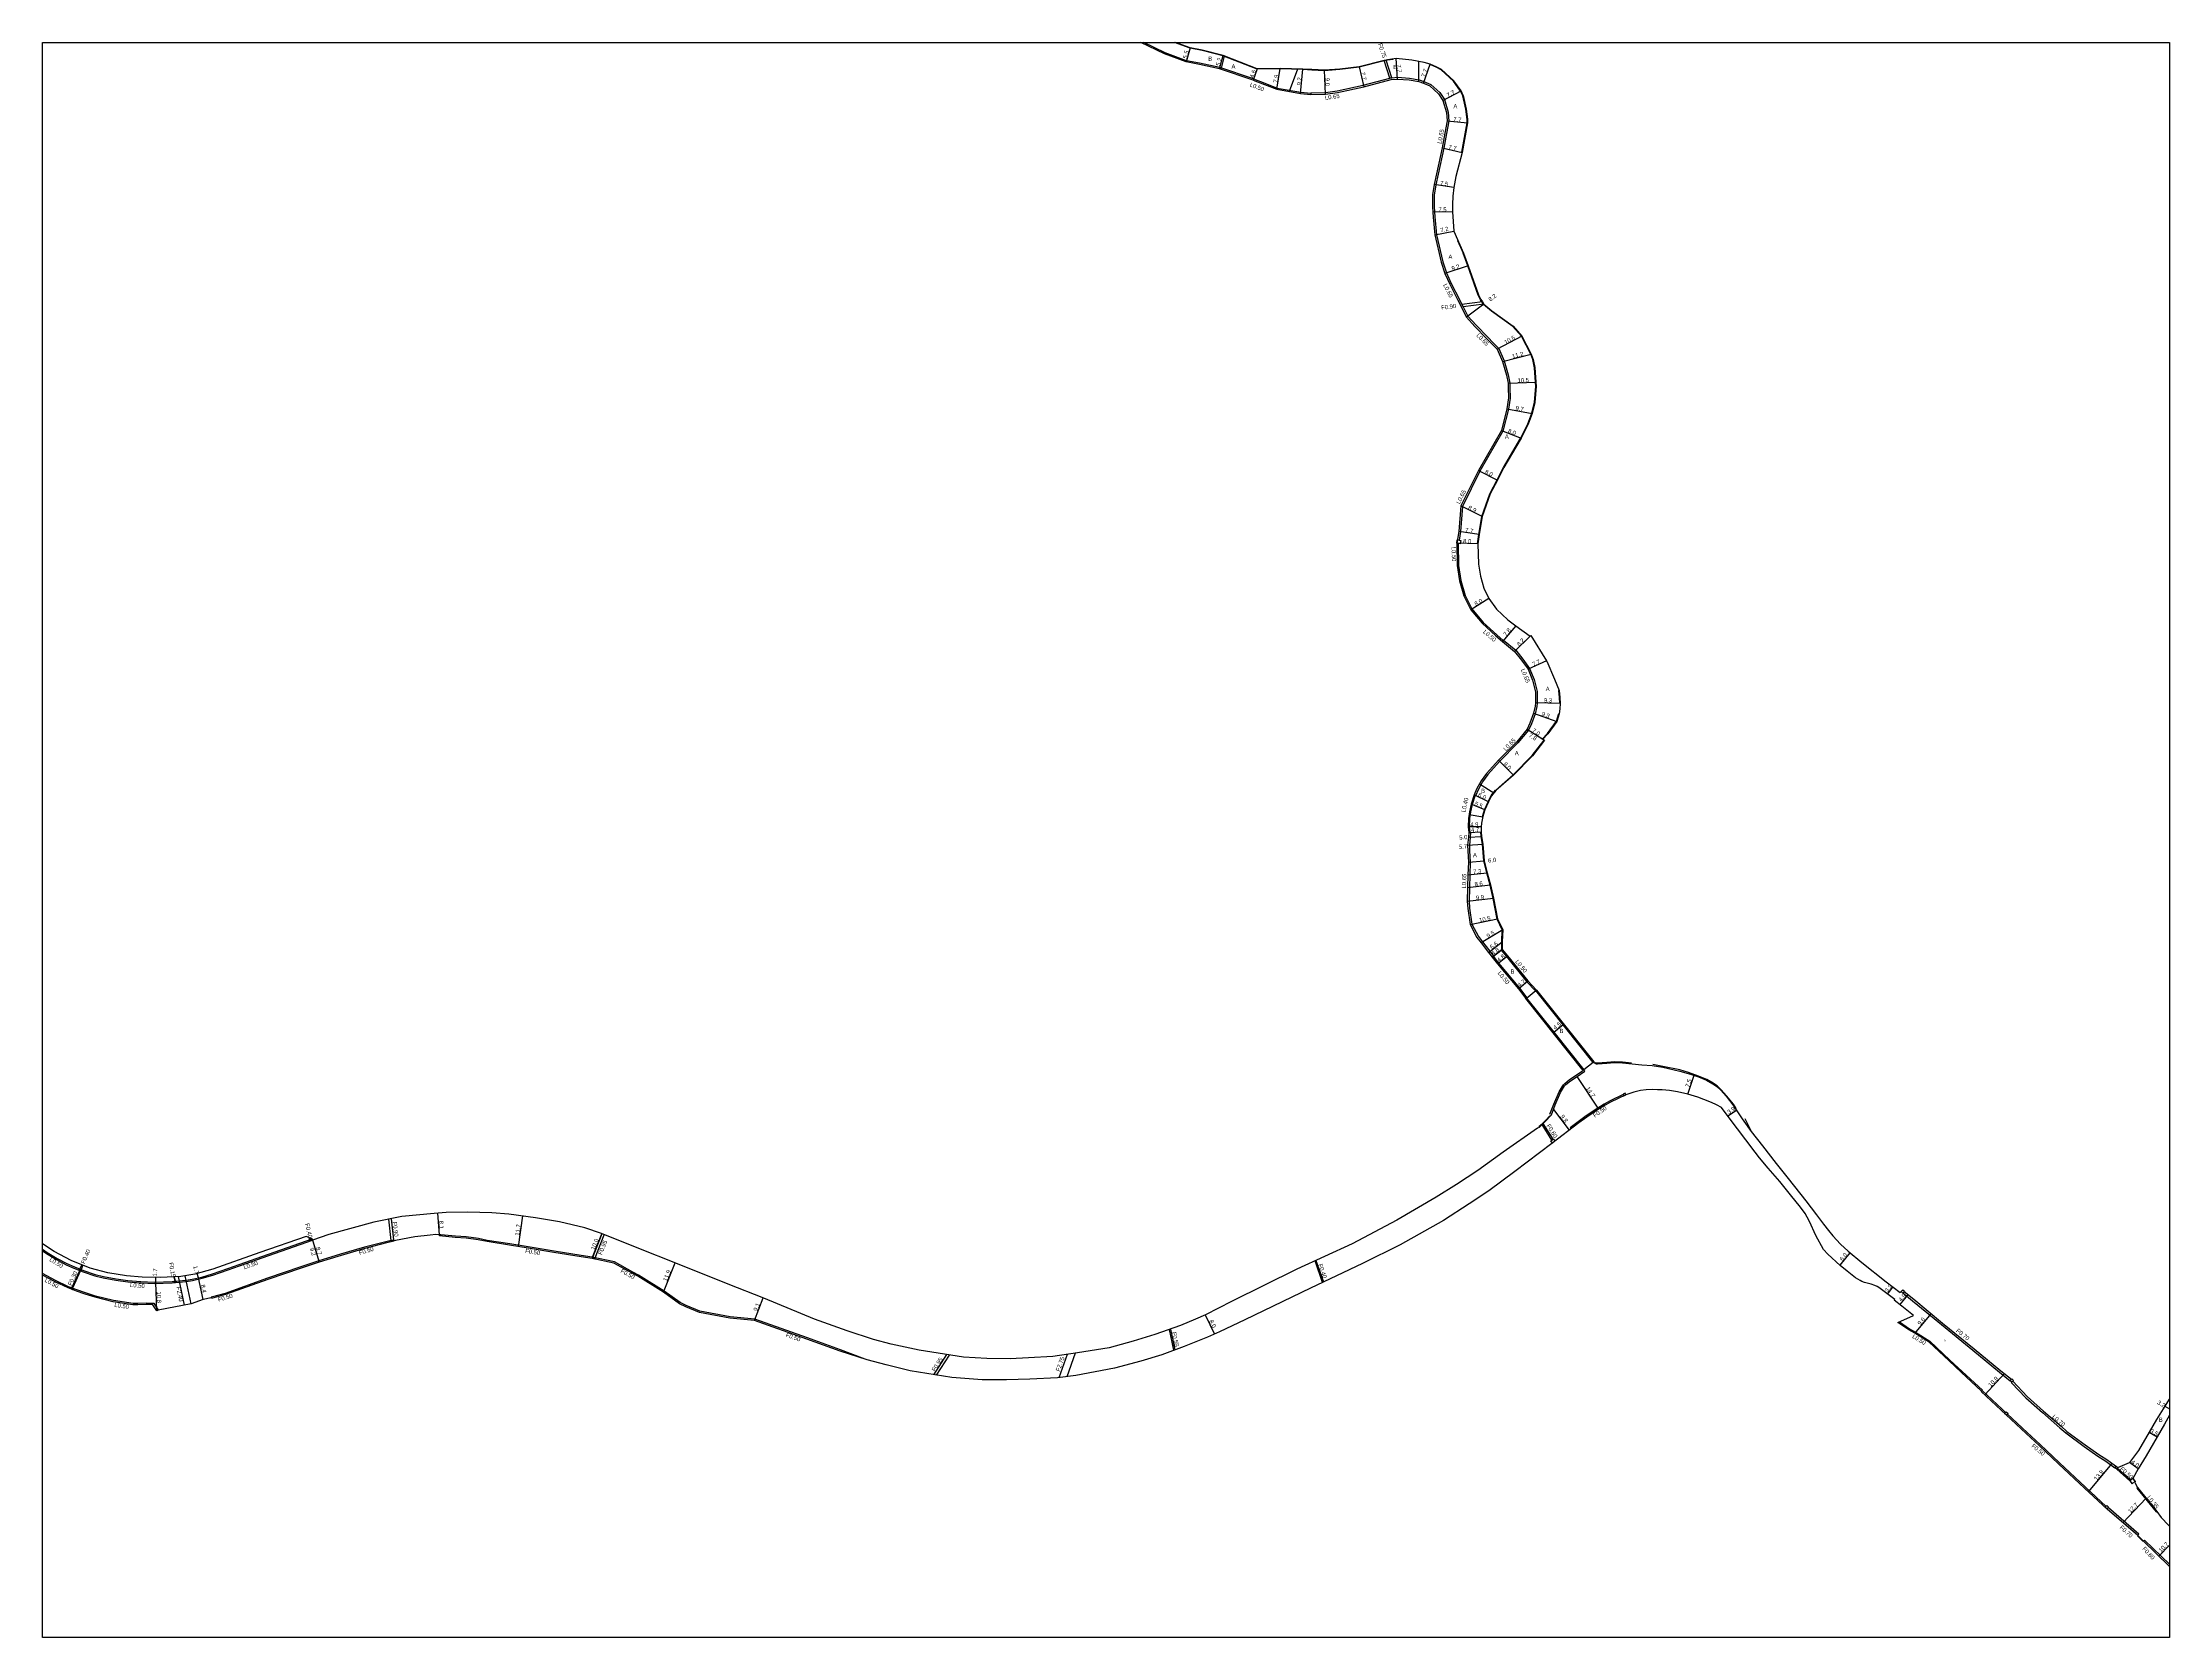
# Model space of a CAD drawing. Header units: metres. Extents: x -16000 to -12000, y -105000 to -102000.
# Drawn here: x -16000 to -15200, y -103800 to -103200 of the extents above; entities that cross this region are included whole.
import ezdxf

# ---------------------------------------------------------------- set-up
doc = ezdxf.new("R2010")
doc.units = ezdxf.units.M
doc.header["$LTSCALE"] = 2.5
for name, color, linetype in [('側溝・桝', 7, 'Continuous'), ('図郭', 7, 'Continuous'), ('幅員', 7, 'Continuous'), ('歩道・分離帯・安全施設', 7, 'Continuous'), ('舗装', 7, 'Continuous'), ('道路', 7, 'Continuous')]:
    doc.layers.add(name, color=color, linetype=linetype)
doc.styles.get("Standard").update_dxf_attribs({"font": ''})
doc.styles.add('YOKO_DECO', font='')
doc.styles.get('Standard').set_extended_font_data('@MS PGothic')
doc.styles.get('YOKO_DECO').set_extended_font_data('MS PGothic')

msp = doc.modelspace()

# ---------------------------------------------------------------- linework, layer by layer
at = {"layer": '側溝・桝'}
for points in [[(-15544.52, -103213.71), (-15557.21, -103209.43), (-15564.78, -103207.76), (-15569.69, -103206.84), (-15577.8, -103203.85), (-15585.71, -103200)], [(-15493.22, -103213.36), (-15495.39, -103206.8)], [(-15492.47, -103213.23), (-15494.66, -103206.62)], [(-15544.52, -103213.71), (-15540.26, -103215.34)], [(-15540.26, -103215.34), (-15535.62, -103217.11), (-15526.76, -103218.72), (-15522.97, -103219.05)], [(-15522.96, -103218.9), (-15517.46, -103218.78), (-15513.07, -103218.19), (-15503.24, -103216), (-15493.22, -103213.36), (-15492.88, -103213.27), (-15492.47, -103213.23), (-15490.35, -103213.07), (-15485.88, -103213.42), (-15482.17, -103214.09)], [(-15482.17, -103214.09), (-15480.4, -103214.71), (-15477.8, -103215.79), (-15474.49, -103218.82), (-15472.7, -103221.49)], [(-15522.96, -103218.9), (-15522.97, -103219.05), (-15522.99, -103219.55)], [(-15472.7, -103221.49), (-15471.3, -103226.18), (-15471.01, -103229.53), (-15471.88, -103234.17)], [(-15471.88, -103234.17), (-15472.93, -103239.77), (-15475.09, -103249.5), (-15475.93, -103253.53), (-15476.59, -103257.4), (-15476.59, -103261.79), (-15476.34, -103265.58)], [(-15476.34, -103265.58), (-15475.63, -103272.28), (-15473.28, -103282.46)], [(-15473.28, -103282.46), (-15471.91, -103286.66), (-15470.12, -103290.63), (-15467.08, -103296.63), (-15466.1, -103298.56), (-15465.67, -103299.41), (-15463.86, -103302.99), (-15460.79, -103306.38), (-15456.41, -103310.89), (-15454.43, -103312.92), (-15452.28, -103315.04), (-15450.28, -103319.72), (-15448.7, -103324.95), (-15448.15, -103328.1), (-15448.08, -103329.85), (-15448, -103333.73), (-15448.64, -103337.87), (-15450.68, -103346.16), (-15456.47, -103356.26), (-15459.34, -103361.28), (-15465.88, -103374.52), (-15466.62, -103383.98), (-15467.22, -103387.21)], [(-15458.39, -103297.55), (-15466.1, -103298.56)], [(-15457.88, -103298.39), (-15465.67, -103299.41)], [(-15467.6, -103388.46), (-15467.38, -103396.73), (-15466.53, -103402.35), (-15464.91, -103407.96), (-15462.39, -103413.09), (-15458.15, -103418.12), (-15453.01, -103422.85), (-15450.6, -103424.93), (-15450.6, -103424.93)], [(-15450.92, -103425.31), (-15450.6, -103424.93), (-15450.5, -103424.82)], [(-15450.5, -103424.82), (-15445.84, -103428.58), (-15443.16, -103431.99), (-15440.69, -103435.45), (-15439, -103439.65), (-15437.78, -103444.14), (-15437.77, -103446.41)], [(-15437.77, -103446.41), (-15437.77, -103446.67), (-15437.81, -103448.47), (-15437.97, -103449.79), (-15438.62, -103452.48), (-15439.94, -103456.29), (-15441.04, -103458.62), (-15445.05, -103463.45), (-15451.95, -103470.45), (-15456.39, -103475.36), (-15458.36, -103478.06), (-15460.06, -103481.17), (-15460.9, -103483.18), (-15460.92, -103483.26)], [(-15461.15, -103483.14), (-15462.24, -103486.68), (-15462.86, -103489.45), (-15463.24, -103491.94)], [(-15461.51, -103482.96), (-15461.15, -103483.14), (-15460.92, -103483.26)], [(-15463.24, -103491.94), (-15463.44, -103495.01), (-15463.16, -103497.18)], [(-15463.56, -103497.19), (-15463.16, -103497.18), (-15462.91, -103497.17)], [(-15462.91, -103497.17), (-15463.05, -103498.98), (-15463.32, -103502.02), (-15463.24, -103504.07), (-15463.04, -103508.35), (-15463.2, -103513.11), (-15463.32, -103517.84), (-15463.45, -103523.03), (-15463.32, -103525.7), (-15462.4, -103531.61), (-15459.93, -103536.33), (-15458.39, -103538.31), (-15455.66, -103541.87), (-15454.28, -103543.67), (-15454.39, -103543.76), (-15454.78, -103544.08)], [(-15454.39, -103543.76), (-15452.31, -103546.28), (-15444.5, -103555.71)], [(-15450.97, -103541.16), (-15451.36, -103541.48)], [(-15451.36, -103541.48), (-15449.4, -103543.83), (-15441.67, -103553.33), (-15438.45, -103556.78)], [(-15444.5, -103555.71), (-15441.65, -103559.34)], [(-15441.81, -103559.47), (-15441.65, -103559.34)], [(-15438.45, -103556.78), (-15438.29, -103556.66)], [(-15405.45, -103595.76), (-15410.43, -103598.16), (-15412.57, -103599.35), (-15415.06, -103600.87), (-15419.38, -103603.81), (-15422.45, -103606.06), (-15425.42, -103608.31)], [(-15424.58, -103608.33), (-15425.42, -103608.31)], [(-15690.63, -103695.28), (-15699.81, -103691.79), (-15712.31, -103687.26), (-15732.14, -103680.23), (-15741.38, -103679.43), (-15752.78, -103677.31), (-15757.85, -103675.14), (-15760.13, -103674.01), (-15766.15, -103669.75), (-15775.83, -103663.69), (-15777.98, -103662.52), (-15784.88, -103658.74), (-15793.24, -103656.91), (-15797.36, -103656.35), (-15807.61, -103654.66), (-15817.29, -103653.1), (-15824.24, -103651.95), (-15832.7, -103650.61), (-15836.02, -103649.91), (-15840.63, -103649.31), (-15844.72, -103649), (-15850.24, -103648.49), (-15850.75, -103648.48)], [(-15300.29, -103670.37), (-15296.64, -103673.34), (-15291.24, -103677.79), (-15285.76, -103682.31), (-15273.96, -103691.96), (-15263.89, -103700.19), (-15259.86, -103703.41)], [(-15301.6, -103681.23), (-15297.72, -103683.88), (-15295.58, -103685.18), (-15290.08, -103688.57), (-15282.55, -103695.63), (-15277.99, -103699.89), (-15270.35, -103707.03), (-15270.44, -103707.12)], [(-15261.64, -103715.33), (-15262.95, -103714.12), (-15270.44, -103707.12), (-15270.68, -103707.37)], [(-15259.38, -103704.17), (-15259.25, -103704.01)], [(-15259.38, -103704.17), (-15254.03, -103709.81), (-15247.8, -103715.35), (-15241.25, -103721.08), (-15238.99, -103723.08), (-15232.13, -103728.11), (-15226.94, -103731.77), (-15223.94, -103733.64), (-15220.52, -103736.15)], [(-15223.81, -103750.68), (-15231.57, -103743.46), (-15241.33, -103734.32), (-15248.67, -103727.39), (-15253.54, -103722.87), (-15260.97, -103715.95)], [(-15219.53, -103736.28), (-15214.56, -103740.82)], [(-15212.02, -103743.63), (-15212.3, -103743.82), (-15205.02, -103752.77), (-15204.76, -103752.56)], [(-15211.96, -103761.67), (-15211.51, -103761.14), (-15222.98, -103751.21), (-15223.04, -103751.15)], [(-15200, -103772.45), (-15209.39, -103763.34), (-15209.82, -103763.75)]]:
    msp.add_lwpolyline(points, dxfattribs=at)
for points in [[(-15468.1, -103388.36), (-15467.86, -103387.09), (-15467.22, -103387.21), (-15466.59, -103387.33), (-15466.83, -103388.61), (-15467.6, -103388.46)], [(-15404.42, -103595.82), (-15404.69, -103595.26), (-15405.51, -103595.66), (-15405.24, -103596.21)], [(-15300.92, -103669.89), (-15300.3, -103669.2), (-15299.71, -103669.72), (-15300.33, -103670.42)], [(-15259.92, -103703.48), (-15259.34, -103702.75), (-15258.67, -103703.29), (-15259.25, -103704.01)], [(-15261.99, -103715.71), (-15261.39, -103715.07), (-15260.72, -103715.69), (-15261.33, -103716.33)], [(-15220.55, -103736.2), (-15220.1, -103735.58), (-15219.39, -103736.09), (-15219.84, -103736.71)], [(-15214.06, -103742.19), (-15212.94, -103741.26), (-15213.81, -103740.2), (-15214.94, -103741.13)], [(-15223.55, -103750.41), (-15222.91, -103751.01), (-15223.52, -103751.66), (-15224.16, -103751.06)]]:
    msp.add_lwpolyline(points, close=True, dxfattribs=at)
at = {"layer": '側溝・桝', "ltscale": 0.5, "flags": 128}
for points in [[(-15432.33, -103612.95), (-15435.95, -103607.04)], [(-15431.79, -103612.55), (-15435.51, -103606.61)], [(-15868.91, -103650.62), (-15869.78, -103642.66)], [(-15868.87, -103642.48), (-15868.02, -103650.4)], [(-16000, -103654.56), (-15998.53, -103655.55), (-15994.69, -103657.85), (-15991.14, -103659.78), (-15988.23, -103661.02), (-15984.72, -103662.42), (-15980.32, -103663.91), (-15977.21, -103664.75), (-15972.4, -103665.6), (-15967.98, -103666.18), (-15963.05, -103666.61), (-15957.9, -103666.79), (-15951.25, -103666.57), (-15948.66, -103666.37), (-15945.96, -103666.06), (-15943.58, -103665.68), (-15939.99, -103664.89), (-15935.9, -103663.65), (-15930.14, -103661.65), (-15919.5, -103657.96), (-15898.45, -103650.48)], [(-15899.78, -103649.56), (-15899.58, -103650.39)], [(-15899.31, -103649.75), (-15899.19, -103650.25)], [(-15793.11, -103656.94), (-15789.58, -103648.13)], [(-15792.16, -103657.16), (-15788.74, -103648.47)], [(-15989.02, -103668.51), (-15986.03, -103661.89)], [(-15985.74, -103662.01), (-15988.72, -103668.63)], [(-15985.92, -103661.4), (-15985.22, -103659.78)], [(-15984.86, -103659.92), (-15985.53, -103661.56)], [(-15946.42, -103663.95), (-15944.21, -103674.47)], [(-15518.55, -103666.42), (-15521.38, -103658.31)], [(-15521.04, -103658.15), (-15518.22, -103666.26)], [(-15950.63, -103664.35), (-15950.29, -103666)], [(-15950.48, -103664.34), (-15950.17, -103665.99)], [(-15946.6, -103674.93), (-15948.81, -103664.26)], [(-15960.98, -103674.26), (-15958.15, -103674.18), (-15956.55, -103676.84)], [(-15576.29, -103684.18), (-15574.59, -103691.98)], [(-15575.76, -103684), (-15574.14, -103691.82)], [(-15664.73, -103701.15), (-15659.86, -103693.6)], [(-15663.71, -103701.32), (-15658.86, -103693.76)], [(-15617.63, -103702.2), (-15614.45, -103693.45)], [(-15614.56, -103701.8), (-15611.48, -103692.98)]]:
    msp.add_lwpolyline(points, dxfattribs=at)
for points in [[(-15432.12, -103614.01), (-15432.66, -103613.19), (-15431.68, -103612.47), (-15431.22, -103613.26)], [(-15899.77, -103650.45), (-15899.19, -103650.25), (-15899.02, -103650.69), (-15899.59, -103650.89)], [(-15868.91, -103650.62), (-15868.02, -103650.4), (-15867.95, -103650.9), (-15868.85, -103651.12)], [(-15986.06, -103661.34), (-15985.2, -103661.68), (-15985.38, -103662.15), (-15986.27, -103661.8)], [(-15793.22, -103657.43), (-15793.11, -103656.94), (-15792.16, -103657.16), (-15792.27, -103657.64)], [(-15989.4, -103668.9), (-15989.18, -103668.45), (-15988.39, -103668.76), (-15988.59, -103669.22)], [(-15950.56, -103666.02), (-15949.8, -103665.96), (-15949.72, -103666.45), (-15950.54, -103666.52)]]:
    msp.add_lwpolyline(points, close=True, dxfattribs=at)
at = {"layer": '側溝・桝', "ltscale": 0.5}
for points in [[(-15868.85, -103651.12), (-15868.91, -103650.62), (-15878.92, -103653.14), (-15887.87, -103655.85), (-15896.08, -103658.36), (-15902.88, -103660.63), (-15915.37, -103664.89), (-15931.36, -103670.56), (-15936.05, -103671.89), (-15936.6, -103672), (-15936.53, -103672.18)], [(-15960.98, -103674.26), (-15964.17, -103674.31), (-15965.95, -103674.31), (-15973.36, -103673.18), (-15980.11, -103671.56), (-15983.87, -103670.38), (-15987.1, -103669.27), (-15990.18, -103668.05), (-15995.09, -103665.72), (-16000, -103663.09)]]:
    msp.add_lwpolyline(points, dxfattribs=at)
at = {"layer": '側溝・桝', "flags": 128}
msp.add_lwpolyline([(-15219.81, -103736.67), (-15214.94, -103741.13)], dxfattribs=at)
at = {"layer": '図郭'}
msp.add_lwpolyline([(-16000, -103200), (-15200, -103200), (-15200, -103800), (-16000, -103800)], close=True, dxfattribs=at)
at = {"layer": '幅員'}
for points in [[(-15568.36, -103202.02), (-15569.82, -103207.32)], [(-15557.35, -103209.91), (-15555.96, -103204.9)], [(-15490.35, -103213.72), (-15490.91, -103206.04)], [(-15543.09, -103209.87), (-15544.68, -103214.19)], [(-15535.75, -103217.59), (-15534.52, -103209.79)], [(-15526.83, -103219.22), (-15525.98, -103210.05)], [(-15517.41, -103219.43), (-15517.76, -103210.43)], [(-15504.83, -103209.14), (-15503.08, -103216.64)], [(-15480.63, -103215.32), (-15478.01, -103208.08)], [(-15473.29, -103221.77), (-15466.47, -103218.19)], [(-15471.67, -103229.5), (-15464, -103230.2)], [(-15473.56, -103239.64), (-15466.05, -103241.33)], [(-15469.15, -103254.51), (-15476.57, -103253.41)], [(-15469.61, -103263.68), (-15477.11, -103263.8)], [(-15476.27, -103272.39), (-15469.22, -103270.95)], [(-15463.8, -103283.97), (-15472.52, -103286.9)], [(-15457.88, -103298.39), (-15464.4, -103303.36)], [(-15443.59, -103310.43), (-15452.83, -103315.41)], [(-15450.89, -103319.94), (-15440.03, -103317.21)], [(-15448.79, -103328.17), (-15438.3, -103327.74)], [(-15449.28, -103337.74), (-15439.74, -103339.5)], [(-15451.29, -103345.91), (-15443.84, -103348.83)], [(-15459.91, -103360.97), (-15452.8, -103364.63)], [(-15458.56, -103378.32), (-15466.52, -103374.35)], [(-15459.65, -103385.08), (-15467.26, -103383.89)], [(-15460.11, -103388.6), (-15468.1, -103388.36)], [(-15455.97, -103409.21), (-15462.81, -103413.36)], [(-15445.86, -103419.38), (-15450.92, -103425.31)], [(-15440.46, -103423.29), (-15446.31, -103429.04)], [(-15434.27, -103432.55), (-15441.27, -103435.76)], [(-15439.25, -103452.3), (-15430.47, -103455.36)], [(-15429.17, -103448.7), (-15438.47, -103448.42)], [(-15441.6, -103458.27), (-15435.02, -103462.46)], [(-15441.6, -103458.27), (-15435.7, -103462.03)], [(-15446.77, -103475.65), (-15452.43, -103470)], [(-15457.54, -103488.66), (-15462.63, -103486.58)], [(-15456.17, -103485.68), (-15461.51, -103482.96)], [(-15458.84, -103495.05), (-15463.84, -103495.03)], [(-15463.97, -103502), (-15458.29, -103501.55)], [(-15463.7, -103498.92), (-15458.71, -103498.64)], [(-15463.56, -103497.19), (-15458.87, -103496.9)], [(-15463.69, -103508.35), (-15457.71, -103507.84)], [(-15463.97, -103517.82), (-15455.41, -103516.92)], [(-15463.85, -103513.09), (-15456.59, -103512.37)], [(-15464.1, -103523.04), (-15454.26, -103521.92)], [(-15463.02, -103531.81), (-15452.73, -103529.71)], [(-15450.78, -103533.79), (-15458.91, -103538.71)], [(-15456.17, -103542.27), (-15450.94, -103538.25)], [(-15450.97, -103541.16), (-15454.78, -103544.08)], [(-15452.69, -103546.6), (-15449.02, -103543.52)], [(-15444.89, -103556.03), (-15441.29, -103553)], [(-15431.6, -103572.25), (-15428.09, -103569.44)], [(-15422.96, -103589.03), (-15414.7, -103601.24)], [(-15381.18, -103595.63), (-15378.8, -103588.51)], [(-15431.66, -103601.33), (-15425.73, -103609.17)], [(-15366.12, -103603.82), (-15362.87, -103601.65)], [(-15820.99, -103652.99), (-15819.38, -103641.42)], [(-15323.91, -103660), (-15320.06, -103655.35)], [(-15766.49, -103670.13), (-15762.07, -103659.05)], [(-15306.05, -103670.8), (-15303.99, -103668.17)], [(-15301.36, -103674.85), (-15298.3, -103671.07)], [(-15562.66, -103678.64), (-15559.15, -103685.86)], [(-15295.74, -103685.64), (-15289.63, -103678.2)], [(-15269.49, -103708.72), (-15262.05, -103700.75)], [(-15201.74, -103712.98), (-15200, -103714.05)], [(-15207.66, -103722.77), (-15204.62, -103724.52)], [(-15230.39, -103745.27), (-15221.57, -103734.5)], [(-15211.73, -103736.55), (-15215, -103734.24)], [(-15217.54, -103756.84), (-15208.79, -103747.61)], [(-15200, -103765.31), (-15203.98, -103769.42)]]:
    msp.add_lwpolyline(points, dxfattribs=at)
at = {"layer": '幅員', "flags": 128}
for points in [[(-15850.75, -103648.48), (-15851.31, -103640.37)], [(-15898.6, -103650.04), (-15895.9, -103658.83)], [(-15898.45, -103650.48), (-15895.9, -103658.83)], [(-15789.58, -103648.13), (-15793.3, -103657.41)], [(-15941.38, -103664.68), (-15941.81, -103663.09)], [(-15957.43, -103666.28), (-15957.39, -103664.58)], [(-15957.07, -103677.08), (-15957.43, -103666.28)], [(-15939.58, -103672.87), (-15941.38, -103664.68)], [(-15732.24, -103680.72), (-15728.89, -103672.22)]]:
    msp.add_lwpolyline(points, dxfattribs=at)
at = {"layer": '歩道・分離帯・安全施設'}
for points in [[(-15492.02, -103206.35), (-15494.12, -103206.64), (-15494.62, -103206.76), (-15495.35, -103206.94), (-15504.8, -103209.28), (-15512.03, -103210.11), (-15517.76, -103210.59), (-15522.63, -103210.35), (-15525.99, -103210.2), (-15534.52, -103209.94), (-15543.12, -103210.02), (-15556, -103205.05), (-15563.83, -103203.01), (-15568.4, -103202.17), (-15574.23, -103200)], [(-15466.2, -103241.3), (-15464.15, -103230.19), (-15464.2, -103228.9), (-15464.66, -103225.08), (-15465.81, -103220), (-15466.6, -103218.27), (-15469.25, -103214.53), (-15473.91, -103210.26), (-15475.6, -103209.39), (-15478.06, -103208.22)], [(-15467.81, -103274.49), (-15465.69, -103279.27)], [(-15460.26, -103388.59), (-15460.26, -103388.59), (-15459.8, -103385.06), (-15458.7, -103378.28), (-15455.6, -103369.76), (-15452.93, -103364.56), (-15450.49, -103359.81), (-15443.97, -103348.75), (-15441.3, -103343.48), (-15439.89, -103339.46), (-15438.89, -103335.35), (-15438.38, -103329.44), (-15438.45, -103327.75), (-15438.88, -103322.32), (-15439.5, -103319.25), (-15440.17, -103317.27), (-15443.71, -103310.51), (-15446.92, -103306.79), (-15455.02, -103301.05), (-15457.99, -103298.49), (-15458.52, -103297.63), (-15459.15, -103296.74), (-15460.01, -103295.02), (-15463.94, -103284.02), (-15465.69, -103279.27)], [(-15429.32, -103448.69), (-15429.48, -103446.41), (-15429.67, -103443.75)], [(-15452.17, -103480.12), (-15446.87, -103475.54), (-15439.75, -103468.22), (-15435.24, -103462.5), (-15435.93, -103462.06), (-15433.97, -103459.96), (-15430.6, -103455.29), (-15429.73, -103452.45)], [(-15458.36, -103491.11), (-15457.68, -103488.61), (-15456.3, -103485.61), (-15455.12, -103483.32), (-15453.49, -103481.27)], [(-15451.12, -103541.21), (-15451.09, -103538.25), (-15450.93, -103533.82), (-15452.88, -103529.76), (-15454.41, -103521.95), (-15455.56, -103516.96), (-15456.73, -103512.41), (-15457.86, -103507.86), (-15458.44, -103501.57), (-15458.86, -103498.65), (-15459.02, -103496.91)], [(-15402.33, -103583.92), (-15405.71, -103583.57), (-15408.8, -103583.5), (-15411.64, -103583.65), (-15415.1, -103583.97), (-15415.6, -103583.94), (-15416.02, -103583.82)], [(-15433.02, -103603.12), (-15431.58, -103599.4), (-15429.54, -103594.75), (-15428.47, -103592.82), (-15427.96, -103592.09), (-15427.44, -103591.58), (-15425.66, -103590.14), (-15423.18, -103588.43), (-15420.77, -103586.8)], [(-15362.98, -103600.96), (-15364.04, -103599.4), (-15366.55, -103596.23), (-15368.56, -103593.93), (-15370.1, -103592.51), (-15371.59, -103591.47), (-15374.03, -103590.14), (-15377.1, -103588.79), (-15380.89, -103587.45), (-15384.22, -103586.47), (-15390.52, -103585.17), (-15394.26, -103584.48)], [(-15433.08, -103603.74), (-15434.61, -103605.39), (-15435.64, -103606.48), (-15435.91, -103606.74), (-15436.37, -103607.2), (-15437.24, -103607.96)], [(-15357.48, -103609.21), (-15359.6, -103604.86)], [(-15209.94, -103763.77), (-15209.97, -103763.74), (-15212.01, -103761.75), (-15212.02, -103761.74)]]:
    msp.add_lwpolyline(points, dxfattribs=at)
at = {"layer": '歩道・分離帯・安全施設', "ltscale": 0.5, "flags": 128}
msp.add_lwpolyline([(-16000, -103653.96), (-15998.26, -103655.13), (-15994.45, -103657.42), (-15990.92, -103659.33), (-15988.04, -103660.56), (-15984.54, -103661.95), (-15980.18, -103663.43), (-15977.1, -103664.26), (-15972.32, -103665.1), (-15967.93, -103665.69), (-15963.02, -103666.11), (-15957.9, -103666.29), (-15951.28, -103666.07), (-15948.71, -103665.87), (-15946.03, -103665.56), (-15943.67, -103665.19), (-15940.11, -103664.4), (-15936.06, -103663.17), (-15930.3, -103661.18), (-15919.66, -103657.49), (-15898.6, -103650.04)], dxfattribs=at)
at = {"layer": '舗装'}
for points in [[(-15555.52, -103205.07), (-15556.83, -103210.09)], [(-15482.42, -103207.09), (-15482.47, -103214.7)], [(-15527.97, -103209.99), (-15531.09, -103218.44)], [(-15459.53, -103478.83), (-15454.1, -103482.27)], [(-15463.4, -103490.35), (-15458.25, -103491.29)], [(-15454.78, -103544.08), (-15450.97, -103541.16)]]:
    msp.add_lwpolyline(points, dxfattribs=at)
at = {"layer": '道路'}
for points in [[(-15544.68, -103214.19), (-15557.35, -103209.91), (-15564.88, -103208.25), (-15569.82, -103207.32), (-15578, -103204.31), (-15586.85, -103200)], [(-15465.66, -103219.96), (-15466.47, -103218.19), (-15469.13, -103214.43), (-15473.82, -103210.14), (-15475.54, -103209.25), (-15478.01, -103208.08), (-15480.35, -103207.46), (-15485, -103206.62), (-15490.91, -103206.04), (-15494.15, -103206.49), (-15494.66, -103206.62), (-15495.39, -103206.8), (-15504.83, -103209.14), (-15512.05, -103209.96), (-15517.76, -103210.43), (-15522.63, -103210.2), (-15525.98, -103210.05), (-15534.52, -103209.79), (-15543.09, -103209.87), (-15555.96, -103204.9), (-15563.8, -103202.86), (-15568.36, -103202.02), (-15573.8, -103200)], [(-15544.68, -103214.19), (-15540.44, -103215.8), (-15535.75, -103217.59), (-15526.83, -103219.22), (-15522.99, -103219.55), (-15517.41, -103219.43), (-15512.96, -103218.83), (-15503.08, -103216.64), (-15492.77, -103213.91), (-15490.35, -103213.72), (-15485.96, -103214.07), (-15482.34, -103214.72), (-15480.63, -103215.32), (-15478.15, -103216.34), (-15474.98, -103219.24), (-15473.29, -103221.77)], [(-15473.29, -103221.77), (-15471.94, -103226.3), (-15471.67, -103229.5), (-15472.52, -103234.05)], [(-15465.66, -103219.96), (-15464.52, -103225.06), (-15464.05, -103228.88), (-15464, -103230.2), (-15466.05, -103241.33), (-15468.45, -103250.41), (-15469.15, -103254.51), (-15469.58, -103257.84), (-15469.7, -103260.92), (-15469.61, -103263.68)], [(-15472.52, -103234.05), (-15473.56, -103239.64), (-15475.73, -103249.36), (-15476.57, -103253.41), (-15477.24, -103257.34), (-15477.24, -103261.82), (-15477.11, -103263.8), (-15476.99, -103265.65)], [(-15469.61, -103263.68), (-15469.22, -103270.95), (-15465.55, -103279.21)], [(-15476.99, -103265.65), (-15476.27, -103272.39), (-15473.91, -103282.63)], [(-15465.55, -103279.21), (-15463.8, -103283.97), (-15459.87, -103294.97), (-15459.01, -103296.67), (-15458.39, -103297.55), (-15457.88, -103298.39), (-15454.93, -103300.93), (-15446.82, -103306.68), (-15443.59, -103310.43), (-15440.03, -103317.21), (-15439.36, -103319.21), (-15438.73, -103322.3), (-15438.3, -103327.74), (-15438.23, -103329.44), (-15438.74, -103335.38), (-15439.74, -103339.5), (-15441.17, -103343.54), (-15443.84, -103348.83), (-15450.36, -103359.88), (-15452.8, -103364.63), (-15455.47, -103369.82), (-15458.56, -103378.32)], [(-15473.91, -103282.63), (-15472.52, -103286.9), (-15470.71, -103290.91), (-15467.66, -103296.92), (-15464.4, -103303.36), (-15461.27, -103306.83), (-15456.87, -103311.34), (-15454.89, -103313.38), (-15452.83, -103315.41), (-15450.89, -103319.94), (-15449.33, -103325.1), (-15448.79, -103328.17), (-15448.73, -103329.87), (-15448.65, -103333.69), (-15449.28, -103337.74), (-15451.29, -103345.91), (-15457.03, -103355.94), (-15459.91, -103360.97), (-15466.52, -103374.35), (-15467.26, -103383.89), (-15468.1, -103388.36), (-15467.88, -103396.77), (-15467.02, -103402.46), (-15465.38, -103408.14), (-15462.81, -103413.36), (-15458.51, -103418.47), (-15453.34, -103423.23), (-15450.92, -103425.31), (-15446.31, -103429.04), (-15443.68, -103432.38), (-15441.27, -103435.76), (-15439.62, -103439.85), (-15438.43, -103444.22), (-15438.42, -103446.41)], [(-15458.56, -103378.32), (-15459.65, -103385.08), (-15460.11, -103388.6), (-15459.86, -103396.28), (-15459.19, -103400.75), (-15457.89, -103405.25), (-15455.97, -103409.21)], [(-15455.97, -103409.21), (-15453.16, -103413.2), (-15448.9, -103417.22), (-15445.86, -103419.38), (-15440.46, -103423.29), (-15440.21, -103423.03)], [(-15440.21, -103423.03), (-15434.27, -103432.55), (-15434.2, -103432.69), (-15431.3, -103439.54), (-15429.52, -103443.74), (-15429.33, -103446.41)], [(-15438.42, -103446.41), (-15438.42, -103446.66), (-15438.47, -103448.42), (-15438.62, -103449.67), (-15439.25, -103452.3), (-15440.55, -103456.04), (-15441.6, -103458.27), (-15445.53, -103463.01), (-15452.43, -103470), (-15456.9, -103474.94), (-15458.92, -103477.71), (-15460.66, -103480.89), (-15461.51, -103482.96), (-15462.63, -103486.58), (-15463.25, -103489.37), (-15463.64, -103491.89), (-15463.84, -103495.03), (-15463.56, -103497.19), (-15463.7, -103498.92), (-15463.97, -103502), (-15463.89, -103504.1), (-15463.69, -103508.35), (-15463.85, -103513.09), (-15463.97, -103517.82), (-15464.1, -103523.04), (-15463.96, -103525.76), (-15463.02, -103531.81), (-15460.48, -103536.68), (-15458.91, -103538.71), (-15456.17, -103542.27), (-15454.78, -103544.08), (-15452.69, -103546.6), (-15444.89, -103556.03), (-15442.04, -103559.65)], [(-15429.33, -103446.41), (-15429.17, -103448.7), (-15429.31, -103450.7), (-15429.58, -103452.48), (-15430.47, -103455.36), (-15433.86, -103460.06), (-15435.7, -103462.03), (-15435.02, -103462.46), (-15439.64, -103468.32), (-15446.77, -103475.65), (-15453.38, -103481.37), (-15455, -103483.4), (-15456.17, -103485.68), (-15457.54, -103488.66), (-15458.22, -103491.15), (-15458.75, -103493.67), (-15458.84, -103495.05), (-15458.87, -103496.9), (-15458.71, -103498.64), (-15458.29, -103501.55), (-15457.71, -103507.84), (-15456.59, -103512.37), (-15455.41, -103516.92), (-15454.26, -103521.92), (-15452.73, -103529.71), (-15450.78, -103533.79), (-15450.94, -103538.25), (-15450.97, -103541.16), (-15449.02, -103543.52), (-15441.29, -103553), (-15438.05, -103556.47)], [(-15442.04, -103559.65), (-15441.81, -103559.47), (-15431.6, -103572.25)], [(-15416.11, -103583.92), (-15416.5, -103583.48), (-15416.74, -103583.66), (-15438.29, -103556.66), (-15438.05, -103556.47)], [(-15431.6, -103572.25), (-15420.25, -103586.47)], [(-15416.11, -103583.92), (-15415.93, -103584.03), (-15415.63, -103584.2)], [(-15415.63, -103584.2), (-15415.1, -103584.22), (-15411.62, -103583.91), (-15408.8, -103583.76), (-15405.73, -103583.82), (-15402.09, -103584.2), (-15398.4, -103584.62), (-15394.55, -103584.83), (-15390.54, -103585.46), (-15384.19, -103586.94), (-15380.12, -103588.05), (-15377.2, -103589.06), (-15374.16, -103590.4), (-15371.75, -103591.73), (-15370.28, -103592.74), (-15368.77, -103594.14), (-15366.78, -103596.42), (-15364.28, -103599.58), (-15360.68, -103604.86), (-15357.36, -103609.65), (-15353.1, -103615.11), (-15347.93, -103621.65), (-15343.46, -103627.33), (-15336.83, -103635.69), (-15332.75, -103640.96), (-15330.09, -103644.48), (-15328.22, -103646.96), (-15326.62, -103648.92), (-15323.76, -103652.09), (-15320.87, -103654.68), (-15315.73, -103658.9), (-15306.5, -103666.24), (-15301.26, -103670.27), (-15300.3, -103669.2), (-15299.71, -103669.72), (-15299.81, -103669.84), (-15296.19, -103672.79), (-15290.79, -103677.25), (-15285.31, -103681.76), (-15273.51, -103691.41), (-15263.45, -103699.64), (-15259.42, -103702.85), (-15259.34, -103702.75), (-15258.67, -103703.29), (-15258.93, -103703.61), (-15253.54, -103709.3), (-15247.33, -103714.82), (-15240.78, -103720.55), (-15238.55, -103722.53), (-15231.71, -103727.54), (-15226.55, -103731.18), (-15223.54, -103733.05), (-15219.39, -103736.09), (-15215, -103734.24)], [(-15432.44, -103603.34), (-15431.01, -103599.64), (-15428.99, -103595.03), (-15427.95, -103593.14), (-15427.49, -103592.49), (-15427.03, -103592.04), (-15425.29, -103590.64), (-15422.83, -103588.94), (-15419.87, -103586.94), (-15420.25, -103586.47)], [(-15200, -103773.28), (-15209.91, -103763.67), (-15211.95, -103761.69), (-15223.45, -103751.73), (-15231.93, -103743.84), (-15241.68, -103734.7), (-15249.03, -103727.77), (-15253.89, -103723.25), (-15263.3, -103714.5), (-15270.8, -103707.5), (-15270.68, -103707.37), (-15278.32, -103700.23), (-15282.88, -103695.98), (-15290.37, -103688.95), (-15295.83, -103685.58), (-15297.98, -103684.28), (-15302.12, -103681.46), (-15296.3, -103678.93), (-15300.69, -103675.39), (-15303.51, -103673.1), (-15303.31, -103672.84), (-15309.32, -103668.37), (-15309.89, -103667.99), (-15310.79, -103667.57), (-15312.16, -103667.14), (-15314.68, -103666.51), (-15315.65, -103666.12), (-15316.35, -103665.75), (-15318.07, -103664.69), (-15321.26, -103662.17), (-15323.82, -103660.08), (-15328.47, -103655.82), (-15330.12, -103654.02), (-15333.05, -103648.82), (-15335.39, -103643.5), (-15336.22, -103641.93), (-15337.06, -103640.52), (-15338.01, -103639.17), (-15339.27, -103637.56), (-15342.04, -103634.07), (-15346.6, -103628.41), (-15350.88, -103623.42), (-15354.17, -103619.52), (-15355.79, -103617.43), (-15365.94, -103604.05), (-15368.55, -103600.65), (-15370.4, -103599.64), (-15372.28, -103598.81), (-15375.13, -103597.63), (-15377.4, -103596.78), (-15381.16, -103595.64), (-15385.02, -103594.75), (-15388.04, -103594.28), (-15390.76, -103593.99), (-15392.57, -103593.93), (-15394.51, -103593.91), (-15396.87, -103593.99), (-15398.92, -103594.29), (-15401.43, -103594.82), (-15404.42, -103595.82), (-15410.2, -103598.61), (-15412.31, -103599.78), (-15414.79, -103601.29), (-15419.09, -103604.22), (-15422.15, -103606.46), (-15432.26, -103614.13)], [(-15437.12, -103608.1), (-15436.24, -103607.33), (-15435.78, -103606.87), (-15435.51, -103606.61), (-15434.48, -103605.51), (-15432.94, -103603.87), (-15432.44, -103603.34)], [(-15437.12, -103608.1), (-15437.64, -103608.44), (-15450.62, -103617.45), (-15460.16, -103624.29), (-15468.13, -103629.57), (-15475.81, -103634.39), (-15490.55, -103643.03), (-15507.37, -103651.93), (-15528.22, -103661.42), (-15552.82, -103673.6), (-15562.58, -103678.61), (-15566.34, -103680.26), (-15571.95, -103682.65), (-15581.59, -103686.06), (-15589.75, -103688.58), (-15598.84, -103690.98), (-15610.77, -103692.87), (-15619.95, -103694.31), (-15629.11, -103694.86), (-15635.99, -103695.16), (-15644.79, -103695.1), (-15653.66, -103694.6), (-15670.3, -103691.94), (-15680.77, -103689.71), (-15687.5, -103687.88), (-15697.39, -103684.7), (-15709.6, -103680.27), (-15728.7, -103672.3), (-15742.06, -103667.04), (-15761.23, -103659.38), (-15776.35, -103653.41), (-15789.76, -103648.06), (-15796.07, -103645.92), (-15805.55, -103643.69), (-15814.57, -103642.08), (-15824.55, -103640.71), (-15830.95, -103640.24), (-15840.02, -103640), (-15848.18, -103640.16), (-15852.64, -103640.47), (-15864.87, -103641.66), (-15875.34, -103643.8), (-15892.31, -103648.37), (-15898.45, -103650.48), (-15898.6, -103650.04), (-15900.82, -103649.13), (-15918.24, -103655.22), (-15935.98, -103661.51), (-15942.69, -103663.33), (-15948.04, -103664.22), (-15955.68, -103664.62), (-15962.58, -103664.46), (-15968.38, -103663.92), (-15975.48, -103662.85), (-15982.03, -103661.08), (-15989.17, -103658.16), (-15995.64, -103654.78), (-16000, -103651.97)], [(-15432.26, -103614.13), (-15446.28, -103624.66), (-15455.96, -103631.96), (-15463.46, -103636.93), (-15473.09, -103643.1), (-15489.31, -103652.34), (-15503.53, -103659.29), (-15523.1, -103668.58), (-15547.83, -103680.46), (-15557.31, -103685.07), (-15561.88, -103687.03), (-15570.59, -103690.49), (-15579.04, -103693.64), (-15586.91, -103696.01), (-15596.79, -103698.65), (-15611.33, -103701.39), (-15618.27, -103702.28), (-15628.64, -103702.85), (-15637.42, -103703.06), (-15646.54, -103703.07), (-15657.96, -103702.25), (-15673.64, -103699.71), (-15682.66, -103697.48), (-15689.78, -103695.55), (-15699.97, -103692.27), (-15712.48, -103687.73), (-15732.24, -103680.72), (-15741.44, -103679.92), (-15752.93, -103677.8), (-15758.06, -103675.6), (-15760.38, -103674.44), (-15766.43, -103670.16), (-15776.09, -103664.12), (-15778.22, -103662.96), (-15785.06, -103659.21), (-15793.33, -103657.41), (-15797.44, -103656.85), (-15807.69, -103655.16), (-15817.37, -103653.6), (-15824.32, -103652.44), (-15832.79, -103651.1), (-15836.11, -103650.41), (-15840.68, -103649.81), (-15844.76, -103649.49), (-15850.66, -103648.96), (-15850.75, -103648.48)], [(-15850.75, -103648.48), (-15852.08, -103648.45), (-15854.2, -103648.65), (-15859.93, -103649.29), (-15867.18, -103650.7), (-15878.79, -103653.62), (-15887.72, -103656.33), (-15895.92, -103658.84), (-15902.72, -103661.1), (-15915.21, -103665.37), (-15931.21, -103671.04), (-15936.5, -103672.53), (-15936.53, -103672.18), (-15939.58, -103672.87), (-15944.15, -103674.46), (-15956.55, -103676.84), (-15957.07, -103677.08), (-15958.46, -103674.81), (-15960.97, -103674.76)], [(-15960.97, -103674.76), (-15964.17, -103674.81), (-15965.98, -103674.81), (-15973.46, -103673.68), (-15980.24, -103672.04), (-15984.02, -103670.85), (-15987.27, -103669.74), (-15990.38, -103668.51), (-15995.31, -103666.16), (-16000, -103663.65)], [(-15200, -103710.22), (-15200.09, -103710.35), (-15201.74, -103712.98), (-15204.92, -103718.01), (-15207.66, -103722.77), (-15211.61, -103729.65), (-15215, -103734.24)], [(-15200, -103716.4), (-15201.92, -103719.82), (-15204.62, -103724.52), (-15208.73, -103731.66), (-15211.73, -103736.55)], [(-15211.73, -103736.55), (-15213.81, -103740.2), (-15212.91, -103741.29), (-15213.07, -103741.71), (-15212.02, -103743.63), (-15204.74, -103752.59), (-15203.07, -103754.91), (-15200.34, -103757.72), (-15200, -103758.08)]]:
    msp.add_lwpolyline(points, dxfattribs=at)
for points in [[(-15442.04, -103559.65), (-15441.81, -103559.47), (-15420.25, -103586.47), (-15420.49, -103586.66)], [(-15441.81, -103559.47), (-15438.29, -103556.66), (-15416.74, -103583.66), (-15420.25, -103586.47)], [(-15438.29, -103556.66), (-15438.05, -103556.47), (-15416.5, -103583.48), (-15416.74, -103583.66)]]:
    msp.add_lwpolyline(points, close=True, dxfattribs=at)

# ---------------------------------------------------------------- texts
at = {"layer": '側溝・桝'}
for s, rotation, p in [('F0.75', 288.3003, (-15497.73, -103200.56)), ('L0.50', 339.14053, (-15546.07, -103216.47)), ('L0.65', 7.67309, (-15517.53, -103221.57)), ('L0.65', 79.41788, (-15473.8, -103238.2)), ('L0.65', 296.92257, (-15473.24, -103291.22)), ('F0.90', 7.47798, (-15473.81, -103300.56)), ('L0.65', 314.18817, (-15460.81, -103310.29)), ('L0.65', 63.71186, (-15466.96, -103373.76)), ('L0.50', 271.55133, (-15470.02, -103389.68)), ('L0.50', 319.19224, (-15458.3, -103421.96)), ('L0.65', 291.96058, (-15443.98, -103435.93)), ('L0.65', 45.36378, (-15449.64, -103466.64)), ('L0.40', 77.38879, (-15464.86, -103489.69)), ('L0.65', 88.58151, (-15464.59, -103518.21)), ('L0.50', 309.62128, (-15452.8, -103550.17)), ('L0.50', 309.15262, (-15446.17, -103545.85)), ('F0.60', 302.0592, (-15434.39, -103607.48)), ('F0.50', 34.39009, (-15416.15, -103604.45)), ('F0.40', 283.7414, (-15901.32, -103644.41)), ('F0.90', 276.22774, (-15868.32, -103643.68)), ('F0.40', 66.74147, (-15984.14, -103659.61)), ('F0.50', 16.89281, (-15880.73, -103656.14)), ('F0.50', 350.54358, (-15818.54, -103655.28)), ('F0.95', 68.47202, (-15789.61, -103656.23)), ('L0.50', 329.0169, (-15997.59, -103658.27)), ('F0.30', 65.70508, (-15989.09, -103667.83)), ('F0.15', 280.70442, (-15952.51, -103659.06)), ('L0.50', 19.11914, (-15924.1, -103661.52)), ('F0.50', 331.28343, (-15782.75, -103662.59)), ('F0.40', 289.17914, (-15520.22, -103659.74)), ('L0.50', 331.83583, (-15999.36, -103666.09)), ('L0.50', 355.08246, (-15967.15, -103668.11)), ('F2.40', 281.742, (-15949.77, -103668.22)), ('F0.50', 15.77863, (-15933.79, -103673.69)), ('L0.50', 351.401, (-15973.08, -103675.6)), ('F0.50', 340.47632, (-15720.6, -103686.82)), ('F0.55', 281.71182, (-15575.24, -103685.21)), ('L0.50', 328.3568, (-15296.93, -103687.16)), ('F0.70', 321, (-15280.43, -103684.86)), ('F0.95', 57.13873, (-15664.35, -103700.1)), ('F2.75', 70.05142, (-15617.46, -103700.09)), ('L0.70', 318.8331, (-15244.26, -103717.17)), ('F0.50', 321, (-15252.06, -103728.24)), ('F0.50', 317.6114, (-15218.75, -103736.76)), ('L0.35', 309.12547, (-15208.61, -103747.43)), ('F0.70', 317.61057, (-15218.88, -103758.81)), ('F0.60', 312.37852, (-15210.34, -103766.73))]:
    msp.add_text(s, height=1.6, rotation=rotation, dxfattribs=at).set_placement(p)
at = {"layer": '幅員'}
for s, rotation, p in [('5.5', 74.5992, (-15569.61, -103206.19)), ('5.2', 74.48755, (-15557.17, -103208.92)), ('4.6', 69.74082, (-15544.53, -103213.5)), ('7.9', 81.05698, (-15535.48, -103215.25)), ('9.2', 84.74532, (-15526.65, -103216.22)), ('9.0', 272.22514, (-15517.55, -103213.33)), ('7.7', 283.10946, (-15504.22, -103211.31)), ('7.7', 274.16691, (-15490.65, -103208.28)), ('7.7', 70.10588, (-15479.96, -103213.17)), ('7.7', 27.69589, (-15471.35, -103220.64)), ('7.7', 354.77443, (-15469.42, -103229.6)), ('7.7', 347.29135, (-15471.35, -103240.03)), ('7.5', 351.56862, (-15474.43, -103253.62)), ('7.5', 0.90397, (-15474.96, -103263.67)), ('7.2', 12, (-15474.06, -103271.43)), ('9.2', 18.5452, (-15469.71, -103285.85)), ('8.2', 37.29079, (-15455.4, -103297.51)), ('10.5', 28.35782, (-15449.67, -103313.59)), ('11.2', 14.10969, (-15447.04, -103318.87)), ('10.5', 2.31797, (-15445.15, -103327.92)), ('9.7', 349.52744, (-15446.07, -103338.23)), ('8.0', 338.64526, (-15449.02, -103346.69)), ('8.0', 332.80354, (-15457.73, -103361.98)), ('8.9', 333.51276, (-15463.93, -103375.53)), ('7.7', 351.13308, (-15465.02, -103384.14)), ('8.0', 358.34278, (-15465.7, -103388.33)), ('8.0', 31.28844, (-15460.81, -103412.03)), ('7.8', 49.56927, (-15449.51, -103423.5)), ('8.2', 44.49242, (-15444.59, -103427.22)), ('7.7', 24.65286, (-15439.27, -103434.73)), ('9.3', 358.2741, (-15435.3, -103448.22)), ('9.3', 340.79647, (-15436.34, -103453.21)), ('7.8', 327.47928, (-15441.18, -103461.04)), ('7.0', 327.47928, (-15439.94, -103459.2)), ('8.0', 315.03228, (-15450.66, -103471.62)), ('5.5', 337.75115, (-15461.53, -103486.92)), ('6.0', 333.00041, (-15460.22, -103483.5)), ('4.9', 359.74668, (-15462.99, -103494.93)), ('4.7', 3.53627, (-15462.67, -103497.04)), ('5.7', 3.29847, (-15467.23, -103503.35)), ('5.0', 4.54296, (-15467.07, -103499.89)), ('7.3', 5.67627, (-15461.82, -103512.79)), ('6.0', 4.92121, (-15456.25, -103508.51)), ('8.6', 5.98637, (-15461.29, -103517.44)), ('9.9', 6.51848, (-15460.78, -103522.56)), ('10.5', 11.55232, (-15459.46, -103530.99)), ('9.5', 31.17762, (-15456.26, -103536.99)), ('6.6', 37.5229, (-15454.88, -103541.15)), ('4.8', 37.41205, (-15454.32, -103543.49)), ('4.8', 40.01274, (-15452.14, -103546.01)), ('4.7', 40.06756, (-15444.38, -103555.47)), ('4.5', 38.58993, (-15431.02, -103571.46)), ('7.5', 71.55706, (-15380.63, -103593.19)), ('14.7', 304.08293, (-15419.62, -103593.51)), ('9.8', 307.08805, (-15429.27, -103604.08)), ('3.9', 33.68345, (-15365.7, -103603.23)), ('8.1', 273.97297, (-15850.86, -103643.28)), ('11.7', 82.06632, (-15820.68, -103648.94)), ('9.2', 287.07181, (-15899.52, -103653.66)), ('8.7', 286.99773, (-15897.31, -103653.37)), ('10.0', 68.17869, (-15792.35, -103654.37)), ('6.0', 50.39311, (-15323, -103658.51)), ('1.7', 88.66412, (-15956.94, -103664.24)), ('1.7', 285.186, (-15943.37, -103660.35)), ('11.9', 68.28398, (-15765.18, -103666.16)), ('10.8', 271.88845, (-15957.06, -103669.87)), ('8.4', 282.44029, (-15940.52, -103667.45)), ('3.3', 51.8594, (-15306.01, -103670.34)), ('4.9', 50.93204, (-15300.84, -103673.81)), ('9.1', 68.50477, (-15731.21, -103677.42)), ('9.6', 50.59672, (-15293.69, -103682.75)), ('8.0', 295.9293, (-15561.25, -103680.97)), ('10.9', 46.99486, (-15267.18, -103705.88)), ('3.2', 330.10398, (-15204.77, -103712.08)), ('3.5', 330.10398, (-15207.48, -103722.76)), ('4.0', 324.7101, (-15214.61, -103734.39)), ('13.9', 50.70726, (-15227.31, -103741.11)), ('12.7', 46.50498, (-15214.58, -103753.35)), ('10.7', 45.868, (-15203.17, -103768.11))]:
    msp.add_text(s, height=1.6, rotation=rotation, dxfattribs=at).set_placement(p)
at = {"layer": '舗装'}
for s, p in [('B', (-15561.54, -103206.89)), ('A', (-15552.8, -103209.77)), ('B', (-15491.99, -103209.99)), ('A', (-15469.34, -103224.78)), ('A', (-15471.21, -103281.37)), ('A', (-15449.97, -103349.02)), ('A', (-15434.61, -103443.96)), ('A', (-15446.24, -103468.12)), ('B', (-15458.9, -103482.31)), ('A', (-15461.98, -103506.48)), ('B', (-15447.85, -103550.27)), ('B', (-15429.43, -103572.63)), ('B', (-15203.99, -103718.91))]:
    msp.add_text(s, height=1.6, dxfattribs=at).set_placement(p)
at = {"layer": '舗装', "style": 'YOKO_DECO'}
msp.add_text('A', height=0.75, dxfattribs=at).set_placement((-15284.85, -103688.61, 125.93))

doc.saveas('drawing.dxf')
